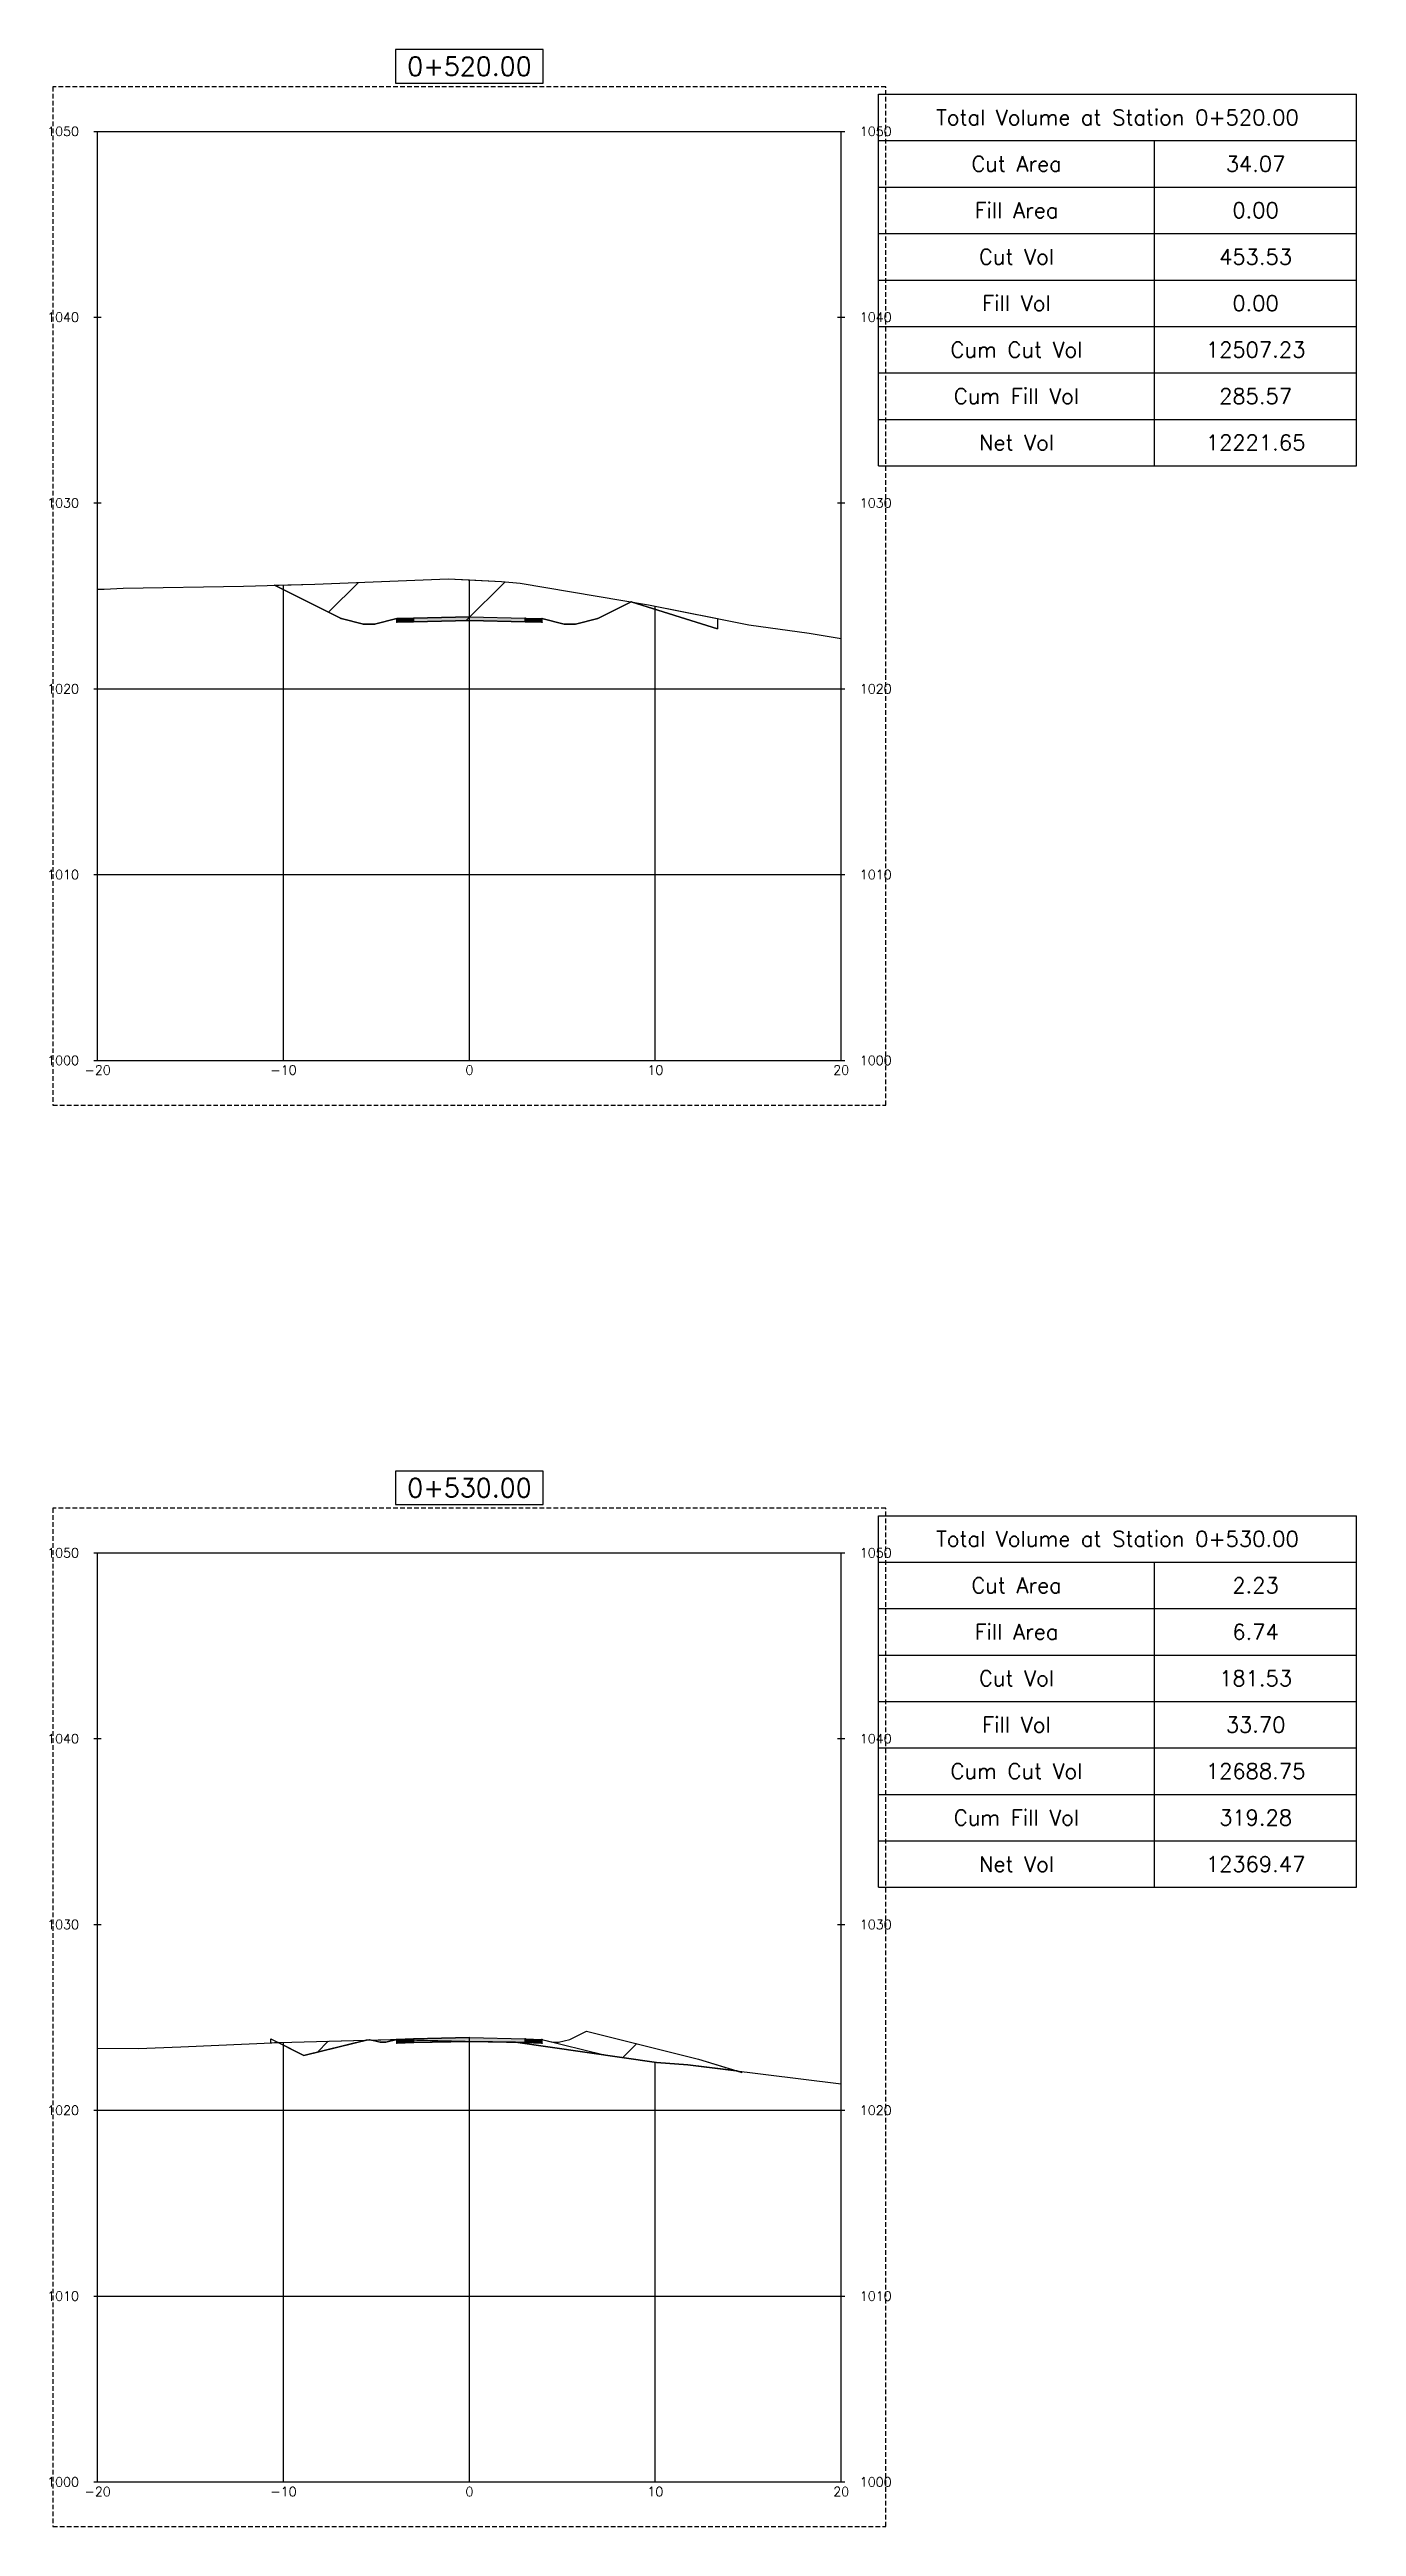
# Model space of a CAD drawing. Header units: metres. Extents: x 517023 to 519141, y 3924953 to 3927827.
# Drawn here: x 518738.4 to 518808.7, y 3925511.7 to 3925645 of the extents above; entities that cross this region are included whole.
import ezdxf

# ---------------------------------------------------------------- set-up
doc = ezdxf.new("R2010")
doc.units = ezdxf.units.M
doc.linetypes.add('DASHED2', pattern=[0.375, 0.25, -0.125])
for name, color, linetype in [('C-ANNO-TABL', 1, 'Continuous'), ('C-ANNO-TABL-TEXT', 150, 'Continuous'), ('C-ANNO-TABL-TITL', 150, 'Continuous'), ('C-ANNO-TABL-TTBL', 5, 'Continuous'), ('C-ROAD-CORR', 5, 'Continuous'), ('C-ROAD-CORR-PATT', 150, 'Continuous'), ('C-ROAD-LINK', 150, 'Continuous'), ('C-ROAD-MARK', 212, 'Continuous'), ('C-ROAD-PROF-TTLB', 5, 'Continuous'), ('C-ROAD-SECT', 7, 'Continuous'), ('C-ROAD-SECT-GRID', 7, 'Continuous'), ('C-ROAD-SECT-TEXT', 92, 'Continuous'), ('C-ROAD-SECT-TICK', 7, 'Continuous'), ('C-ROAD-SECT-TITL', 92, 'Continuous'), ('C-ROAD-SHAP', 32, 'Continuous'), ('C-ROAD-SHAP-PATT', 7, 'Continuous')]:
    doc.layers.add(name, color=color, linetype=linetype)
doc.layers.add('C-ROAD-SECT-BUFR', color=6, linetype='DASHED2', plot=False)
doc.styles.get("Standard").update_dxf_attribs({"font": 'simplex.shx'})

msp = doc.modelspace()

# ---------------------------------------------------------------- texts
at = {"layer": 'C-ANNO-TABL-TEXT', "color": 150, "linetype": 'Continuous', "lineweight": -3, "char_height": 0.833, "attachment_point": 5}
for s, insert in [('34.07', (518803.26, 3925638.89)), ('0.00', (518803.26, 3925636.39)), ('453.53', (518803.26, 3925633.89)), ('0.00', (518803.26, 3925631.39)), ('12507.23', (518803.26, 3925628.89)), ('285.57', (518803.26, 3925626.39)), ('12221.65', (518803.26, 3925623.89)), ('2.23', (518803.26, 3925562.39)), ('6.74', (518803.26, 3925559.89)), ('181.53', (518803.26, 3925557.39)), ('33.70', (518803.26, 3925554.89)), ('12688.75', (518803.26, 3925552.39)), ('319.28', (518803.26, 3925549.89)), ('12369.47', (518803.26, 3925547.39))]:
    msp.add_mtext(s, dxfattribs=dict(at, insert=insert))
at = {"layer": 'C-ANNO-TABL-TITL', "color": 150, "linetype": 'Continuous', "lineweight": -3, "attachment_point": 5}
for s, insert, char_height in [('Total Volume at Station 0+520.00', (518795.83, 3925641.39), 0.8333), ('Cut Area', (518790.4, 3925638.89), 0.833), ('Fill Area', (518790.4, 3925636.39), 0.833), ('Cut Vol', (518790.4, 3925633.89), 0.833), ('Fill Vol', (518790.4, 3925631.39), 0.833), ('Cum Cut Vol', (518790.4, 3925628.89), 0.8333), ('Cum Fill Vol', (518790.4, 3925626.39), 0.8333), ('Net Vol', (518790.4, 3925623.89), 0.833), ('Total Volume at Station 0+530.00', (518795.83, 3925564.89), 0.8333), ('Cut Area', (518790.4, 3925562.39), 0.833), ('Fill Area', (518790.4, 3925559.89), 0.833), ('Cut Vol', (518790.4, 3925557.39), 0.833), ('Fill Vol', (518790.4, 3925554.89), 0.833), ('Cum Cut Vol', (518790.4, 3925552.39), 0.8333), ('Cum Fill Vol', (518790.4, 3925549.89), 0.8333), ('Net Vol', (518790.4, 3925547.39), 0.833)]:
    msp.add_mtext(s, dxfattribs=dict(at, insert=insert, char_height=char_height))
at = {"layer": 'C-ROAD-SECT-TEXT', "color": 92, "linetype": 'Continuous', "lineweight": -3, "char_height": 0.5}
for s, insert, attachment_point in [('1050', (518739.97, 3925640.64), 6), ('1050', (518781.97, 3925640.64), 4), ('1040', (518739.97, 3925630.64), 6), ('1040', (518781.97, 3925630.64), 4), ('1030', (518739.97, 3925620.64), 6), ('1030', (518781.97, 3925620.64), 4), ('1020', (518739.97, 3925610.64), 6), ('1020', (518781.97, 3925610.64), 4), ('1010', (518739.97, 3925600.64), 6), ('1010', (518781.97, 3925600.64), 4), ('1000', (518739.97, 3925590.64), 6), ('{\\C3;-20}', (518740.97, 3925590.37), 2), ('{\\C3;-10}', (518750.97, 3925590.37), 2), ('{\\C3;0}', (518760.97, 3925590.37), 2), ('{\\C3;10}', (518770.97, 3925590.37), 2), ('{\\C3;20}', (518780.97, 3925590.37), 2), ('1000', (518781.97, 3925590.64), 4), ('1050', (518739.97, 3925564.14), 6), ('1050', (518781.97, 3925564.14), 4), ('1040', (518739.97, 3925554.14), 6), ('1040', (518781.97, 3925554.14), 4), ('1030', (518739.97, 3925544.14), 6), ('1030', (518781.97, 3925544.14), 4), ('1020', (518739.97, 3925534.14), 6), ('1020', (518781.97, 3925534.14), 4), ('1010', (518739.97, 3925524.14), 6), ('1010', (518781.97, 3925524.14), 4), ('1000', (518739.97, 3925514.14), 6), ('1000', (518781.97, 3925514.14), 4), ('{\\C3;-20}', (518740.97, 3925513.87), 2), ('{\\C3;-10}', (518750.97, 3925513.87), 2), ('{\\C3;0}', (518760.97, 3925513.87), 2), ('{\\C3;10}', (518770.97, 3925513.87), 2), ('{\\C3;20}', (518780.97, 3925513.87), 2)]:
    msp.add_mtext(s, dxfattribs=dict(at, insert=insert, attachment_point=attachment_point))
at = {"layer": 'C-ROAD-SECT-TITL', "color": 92, "linetype": 'Continuous', "lineweight": -3, "char_height": 1, "attachment_point": 8}
for s, insert in [('0+520.00', (518760.97, 3925643.64)), ('0+530.00', (518760.97, 3925567.14))]:
    msp.add_mtext(s, dxfattribs=dict(at, insert=insert))

# ---------------------------------------------------------------- hatches: boundary and pattern name
at = {"layer": 'C-ROAD-CORR-PATT', "linetype": 'Continuous', "lineweight": -3}
h = msp.add_hatch(dxfattribs=at)
h.set_pattern_fill('ANSI31', color=1, scale=1.75, style=0)
h.set_pattern_definition([(45, (518769.6713, 3925615.3175), (-3.9289, 3.9289), [])])
h.paths.add_polyline_path([(518769.67, 3925615.32), (518770.61, 3925615.16), (518774.31, 3925614.43), (518774.31, 3925613.86)])
h.paths.add_polyline_path([(518750.48, 3925616.21), (518752.65, 3925616.27), (518759.83, 3925616.55), (518762.7, 3925616.42), (518763.7, 3925616.32), (518769.67, 3925615.32), (518767.87, 3925614.42), (518766.67, 3925614.12), (518766.07, 3925614.12), (518764.87, 3925614.42), (518764.87, 3925614.22), (518763.97, 3925614.25), (518760.97, 3925614.31), (518757.97, 3925614.25), (518757.07, 3925614.22), (518757.07, 3925614.42), (518755.87, 3925614.12), (518755.27, 3925614.12), (518754.07, 3925614.42)])
h = msp.add_hatch(dxfattribs=at)
h.set_pattern_fill('ANSI31', color=3, scale=1.75, style=0)
h.set_pattern_definition([(45, (518762.211, 3925537.826), (-3.9289, 3.9289), [])])
h.paths.add_polyline_path([(518762.21, 3925537.83), (518763.97, 3925537.79), (518764.87, 3925537.75), (518764.87, 3925537.85), (518764.87, 3925537.95), (518765.47, 3925537.8), (518765.77, 3925537.8), (518766.37, 3925537.95), (518767.27, 3925538.4), (518773.3, 3925536.9), (518775.35, 3925536.26), (518772.72, 3925536.58), (518771.03, 3925536.72), (518763.45, 3925537.8)])
h.paths.add_polyline_path([(518757.04, 3925537.95), (518757.07, 3925537.95), (518757.07, 3925537.95)])
h.paths.add_polyline_path([(518755.42, 3925537.92), (518755.57, 3925537.95), (518755.69, 3925537.92)])
h.paths.add_polyline_path([(518750.28, 3925537.76), (518750.28, 3925537.98), (518750.68, 3925537.78)])
h = msp.add_hatch(dxfattribs=at)
h.set_pattern_fill('ANSI31', color=1, scale=1.75, style=0)
h.set_pattern_definition([(45, (518775.348, 3925536.255), (-3.9289, 3.9289), [])])
h.paths.add_polyline_path([(518775.35, 3925536.26), (518775.62, 3925536.22), (518775.62, 3925536.17)])
h.paths.add_polyline_path([(518757.07, 3925537.95), (518762.21, 3925537.83), (518760.97, 3925537.85), (518757.97, 3925537.79), (518757.52, 3925537.77), (518757.07, 3925537.75), (518757.07, 3925537.85)])
h.paths.add_polyline_path([(518755.69, 3925537.92), (518756.72, 3925537.95), (518757.04, 3925537.95), (518756.47, 3925537.8), (518756.17, 3925537.8)])
h.paths.add_polyline_path([(518750.68, 3925537.78), (518750.76, 3925537.78), (518750.76, 3925537.78), (518755.42, 3925537.92), (518752.07, 3925537.08)])
at = {"layer": 'C-ROAD-SHAP-PATT', "linetype": 'Continuous', "lineweight": -3}
for points in [[(518757.97, 3925614.45), (518757.07, 3925614.42), (518757.07, 3925614.22), (518757.97, 3925614.25)], [(518760.97, 3925614.51), (518757.97, 3925614.45), (518757.97, 3925614.25), (518760.97, 3925614.31)], [(518760.97, 3925614.51), (518763.97, 3925614.45), (518763.97, 3925614.25), (518760.97, 3925614.31)], [(518763.97, 3925614.45), (518764.87, 3925614.42), (518764.87, 3925614.22), (518763.97, 3925614.25)], [(518757.97, 3925537.99), (518757.07, 3925537.95), (518757.07, 3925537.75), (518757.97, 3925537.79)], [(518760.97, 3925538.05), (518757.97, 3925537.99), (518757.97, 3925537.79), (518760.97, 3925537.85)], [(518760.97, 3925538.05), (518763.97, 3925537.99), (518763.97, 3925537.79), (518760.97, 3925537.85)], [(518763.97, 3925537.99), (518764.87, 3925537.95), (518764.87, 3925537.75), (518763.97, 3925537.79)]]:
    msp.add_hatch(color=7, dxfattribs=at).paths.add_polyline_path(points)

# ---------------------------------------------------------------- linework, layer by layer
at = {"layer": 'C-ANNO-TABL', "color": 1, "linetype": 'Continuous', "lineweight": -3}
for p, q in [((518782.97, 3925640.14), (518808.69, 3925640.14)), ((518797.83, 3925622.64), (518797.83, 3925640.14)), ((518782.97, 3925637.64), (518808.69, 3925637.64)), ((518782.97, 3925635.14), (518808.69, 3925635.14)), ((518782.97, 3925632.64), (518808.69, 3925632.64)), ((518782.97, 3925630.14), (518808.69, 3925630.14)), ((518782.97, 3925627.64), (518808.69, 3925627.64)), ((518782.97, 3925625.14), (518808.69, 3925625.14)), ((518782.97, 3925563.64), (518808.69, 3925563.64)), ((518797.83, 3925546.14), (518797.83, 3925563.64)), ((518782.97, 3925561.14), (518808.69, 3925561.14)), ((518782.97, 3925558.64), (518808.69, 3925558.64)), ((518782.97, 3925556.14), (518808.69, 3925556.14)), ((518782.97, 3925553.64), (518808.69, 3925553.64)), ((518782.97, 3925551.14), (518808.69, 3925551.14)), ((518782.97, 3925548.64), (518808.69, 3925548.64))]:
    msp.add_line(p, q, dxfattribs=at)
at = {"layer": 'C-ANNO-TABL-TTBL', "color": 5, "linetype": 'Continuous', "lineweight": -3}
for p, q in [((518782.97, 3925642.64), (518808.69, 3925642.64)), ((518782.97, 3925622.64), (518782.97, 3925642.64)), ((518808.69, 3925622.64), (518808.69, 3925642.64)), ((518782.97, 3925622.64), (518808.69, 3925622.64)), ((518782.97, 3925566.14), (518808.69, 3925566.14)), ((518782.97, 3925546.14), (518782.97, 3925566.14)), ((518808.69, 3925546.14), (518808.69, 3925566.14)), ((518782.97, 3925546.14), (518808.69, 3925546.14))]:
    msp.add_line(p, q, dxfattribs=at)
at = {"layer": 'C-ROAD-CORR', "color": 1, "linetype": 'Continuous', "lineweight": -3}
for p, q in [((518750.48, 3925616.21), (518752.65, 3925616.27)), ((518754.07, 3925614.42), (518750.48, 3925616.21)), ((518752.65, 3925616.27), (518759.83, 3925616.55)), ((518759.83, 3925616.55), (518762.7, 3925616.42)), ((518762.7, 3925616.42), (518763.7, 3925616.32)), ((518763.7, 3925616.32), (518770.61, 3925615.16)), ((518755.27, 3925614.12), (518754.07, 3925614.42)), ((518757.07, 3925614.42), (518755.87, 3925614.12)), ((518757.07, 3925614.22), (518757.07, 3925614.42)), ((518766.07, 3925614.12), (518764.87, 3925614.42)), ((518764.87, 3925614.42), (518764.87, 3925614.22)), ((518767.87, 3925614.42), (518766.67, 3925614.12)), ((518769.67, 3925615.32), (518767.87, 3925614.42)), ((518774.31, 3925613.86), (518769.67, 3925615.32)), ((518770.61, 3925615.16), (518774.31, 3925614.43)), ((518774.31, 3925614.43), (518774.31, 3925613.86)), ((518755.87, 3925614.12), (518755.27, 3925614.12)), ((518757.97, 3925614.25), (518757.07, 3925614.22)), ((518760.97, 3925614.31), (518757.97, 3925614.25)), ((518763.97, 3925614.25), (518760.97, 3925614.31)), ((518764.87, 3925614.22), (518763.97, 3925614.25)), ((518766.67, 3925614.12), (518766.07, 3925614.12)), ((518750.68, 3925537.78), (518750.76, 3925537.78)), ((518752.07, 3925537.08), (518750.68, 3925537.78)), ((518750.76, 3925537.78), (518755.42, 3925537.92)), ((518750.76, 3925537.78), (518750.76, 3925537.78)), ((518755.42, 3925537.92), (518752.07, 3925537.08)), ((518755.69, 3925537.92), (518756.72, 3925537.95)), ((518756.17, 3925537.8), (518755.69, 3925537.92)), ((518756.47, 3925537.8), (518756.17, 3925537.8)), ((518757.04, 3925537.95), (518756.47, 3925537.8)), ((518756.72, 3925537.95), (518757.04, 3925537.95)), ((518757.07, 3925537.95), (518762.21, 3925537.83)), ((518757.07, 3925537.85), (518757.07, 3925537.95)), ((518757.07, 3925537.75), (518757.07, 3925537.85)), ((518757.07, 3925537.75), (518757.97, 3925537.79)), ((518760.97, 3925537.85), (518757.97, 3925537.79)), ((518762.21, 3925537.83), (518760.97, 3925537.85)), ((518775.35, 3925536.26), (518775.62, 3925536.22)), ((518775.62, 3925536.17), (518775.35, 3925536.26)), ((518775.62, 3925536.22), (518775.62, 3925536.17))]:
    msp.add_line(p, q, dxfattribs=at)
at = {"layer": 'C-ROAD-CORR', "color": 3, "linetype": 'Continuous', "lineweight": -3}
for p, q in [((518766.37, 3925537.95), (518767.27, 3925538.4)), ((518767.27, 3925538.4), (518773.3, 3925536.9)), ((518750.28, 3925537.76), (518750.28, 3925537.98)), ((518750.28, 3925537.98), (518750.68, 3925537.78)), ((518750.68, 3925537.78), (518750.28, 3925537.76)), ((518755.42, 3925537.92), (518755.57, 3925537.95)), ((518755.69, 3925537.92), (518755.42, 3925537.92)), ((518755.57, 3925537.95), (518755.69, 3925537.92)), ((518757.04, 3925537.95), (518757.07, 3925537.95)), ((518757.07, 3925537.95), (518757.04, 3925537.95)), ((518757.07, 3925537.95), (518757.07, 3925537.95)), ((518762.21, 3925537.83), (518763.97, 3925537.79)), ((518763.45, 3925537.8), (518762.21, 3925537.83)), ((518771.03, 3925536.72), (518763.45, 3925537.8)), ((518763.97, 3925537.79), (518764.87, 3925537.75)), ((518764.87, 3925537.85), (518764.87, 3925537.95)), ((518764.87, 3925537.95), (518765.47, 3925537.8)), ((518764.87, 3925537.75), (518764.87, 3925537.85)), ((518765.47, 3925537.8), (518765.77, 3925537.8)), ((518765.77, 3925537.8), (518766.37, 3925537.95)), ((518772.72, 3925536.58), (518771.03, 3925536.72)), ((518775.35, 3925536.26), (518772.72, 3925536.58)), ((518773.3, 3925536.9), (518775.35, 3925536.26))]:
    msp.add_line(p, q, dxfattribs=at)
at = {"layer": 'C-ROAD-LINK', "color": 150, "linetype": 'Continuous', "lineweight": -3}
for p, q in [((518750.48, 3925616.21), (518754.07, 3925614.42)), ((518754.07, 3925614.42), (518755.27, 3925614.12)), ((518755.87, 3925614.12), (518757.07, 3925614.42)), ((518757.07, 3925614.42), (518757.97, 3925614.45)), ((518757.07, 3925614.42), (518757.07, 3925614.22)), ((518757.97, 3925614.45), (518760.97, 3925614.51)), ((518757.97, 3925614.45), (518757.97, 3925614.25)), ((518757.97, 3925614.25), (518757.97, 3925614.45)), ((518760.97, 3925614.51), (518763.97, 3925614.45)), ((518760.97, 3925614.31), (518760.97, 3925614.51)), ((518763.97, 3925614.45), (518763.97, 3925614.25)), ((518763.97, 3925614.45), (518764.87, 3925614.42)), ((518763.97, 3925614.25), (518763.97, 3925614.45)), ((518764.87, 3925614.42), (518764.87, 3925614.22)), ((518764.87, 3925614.42), (518766.07, 3925614.12)), ((518766.67, 3925614.12), (518767.87, 3925614.42)), ((518767.87, 3925614.42), (518769.67, 3925615.32)), ((518755.27, 3925614.12), (518755.87, 3925614.12)), ((518757.07, 3925614.22), (518757.97, 3925614.25)), ((518757.97, 3925614.25), (518760.97, 3925614.31)), ((518760.97, 3925614.31), (518763.97, 3925614.25)), ((518763.97, 3925614.25), (518764.87, 3925614.22)), ((518766.07, 3925614.12), (518766.67, 3925614.12)), ((518757.04, 3925537.95), (518757.07, 3925537.95)), ((518757.07, 3925537.95), (518757.97, 3925537.99)), ((518757.07, 3925537.95), (518757.07, 3925537.75)), ((518757.07, 3925537.75), (518757.97, 3925537.79)), ((518757.97, 3925537.99), (518760.97, 3925538.05)), ((518757.97, 3925537.99), (518757.97, 3925537.79)), ((518757.97, 3925537.79), (518757.97, 3925537.99)), ((518757.97, 3925537.79), (518760.97, 3925537.85)), ((518760.97, 3925538.05), (518763.97, 3925537.99)), ((518760.97, 3925537.85), (518760.97, 3925538.05)), ((518760.97, 3925537.85), (518763.97, 3925537.79)), ((518763.97, 3925537.99), (518763.97, 3925537.79)), ((518763.97, 3925537.99), (518764.87, 3925537.95)), ((518763.97, 3925537.79), (518763.97, 3925537.99)), ((518763.97, 3925537.79), (518764.87, 3925537.75)), ((518764.87, 3925537.95), (518764.87, 3925537.75)), ((518764.87, 3925537.95), (518768.21, 3925537.12))]:
    msp.add_line(p, q, dxfattribs=at)
at = {"layer": 'C-ROAD-MARK', "color": 212, "linetype": 'Continuous', "lineweight": -3}
for centre in [(518750.48, 3925616.21), (518754.07, 3925614.42), (518757.07, 3925614.42), (518757.97, 3925614.45), (518760.97, 3925614.51), (518763.97, 3925614.45), (518764.87, 3925614.42), (518767.87, 3925614.42), (518769.67, 3925615.32), (518755.27, 3925614.12), (518755.87, 3925614.12), (518757.07, 3925614.22), (518757.97, 3925614.25), (518760.97, 3925614.31), (518763.97, 3925614.25), (518764.87, 3925614.22), (518766.07, 3925614.12), (518766.67, 3925614.12), (518757.04, 3925537.95), (518757.07, 3925537.95), (518757.07, 3925537.75), (518757.97, 3925537.99), (518757.97, 3925537.79), (518760.97, 3925538.05), (518760.97, 3925537.85), (518763.97, 3925537.99), (518763.97, 3925537.79), (518764.87, 3925537.95), (518764.87, 3925537.75), (518768.21, 3925537.12)]:
    msp.add_circle(centre, 0.015, dxfattribs=at)
at = {"layer": 'C-ROAD-PROF-TTLB', "color": 5, "linetype": 'Continuous', "lineweight": -3}
for p, q in [((518740.97, 3925590.64), (518740.97, 3925640.64)), ((518740.97, 3925640.64), (518780.97, 3925640.64)), ((518780.97, 3925590.64), (518780.97, 3925640.64)), ((518740.97, 3925590.64), (518780.97, 3925590.64)), ((518740.97, 3925514.14), (518740.97, 3925564.14)), ((518740.97, 3925564.14), (518780.97, 3925564.14)), ((518780.97, 3925514.14), (518780.97, 3925564.14)), ((518740.97, 3925514.14), (518780.97, 3925514.14))]:
    msp.add_line(p, q, dxfattribs=at)
at = {"layer": 'C-ROAD-SECT', "color": 7, "linetype": 'Continuous', "lineweight": -3}
for points in [[(518740.97, 3925616.01), (518741.33, 3925616.01), (518742.35, 3925616.05), (518748.81, 3925616.16), (518752.65, 3925616.27), (518759.83, 3925616.55), (518760.97, 3925616.5), (518762.7, 3925616.42), (518763.7, 3925616.32), (518770.61, 3925615.16), (518776, 3925614.09), (518779.24, 3925613.64), (518780.97, 3925613.34)], [(518750.48, 3925616.21), (518754.07, 3925614.42), (518755.27, 3925614.12), (518755.87, 3925614.12), (518757.07, 3925614.42), (518757.07, 3925614.22), (518757.97, 3925614.25), (518760.97, 3925614.31), (518763.97, 3925614.25), (518764.87, 3925614.22), (518764.87, 3925614.42), (518766.07, 3925614.12), (518766.67, 3925614.12), (518767.87, 3925614.42), (518769.67, 3925615.32), (518774.31, 3925613.86)], [(518750.28, 3925537.98), (518752.07, 3925537.08), (518755.57, 3925537.95), (518756.17, 3925537.8), (518756.47, 3925537.8), (518757.07, 3925537.95), (518757.07, 3925537.85), (518757.07, 3925537.75), (518757.52, 3925537.77), (518757.97, 3925537.79), (518759.47, 3925537.82), (518760.97, 3925537.85), (518762.47, 3925537.82), (518763.97, 3925537.79), (518764.42, 3925537.77), (518764.87, 3925537.75), (518764.87, 3925537.85), (518764.87, 3925537.95), (518765.47, 3925537.8), (518765.77, 3925537.8), (518766.37, 3925537.95), (518767.27, 3925538.4), (518773.3, 3925536.9), (518775.62, 3925536.17)], [(518740.97, 3925537.49), (518743.15, 3925537.47), (518745.45, 3925537.56), (518750.76, 3925537.78), (518750.76, 3925537.78), (518756.72, 3925537.95), (518760.97, 3925537.85), (518763.45, 3925537.8), (518771.03, 3925536.72), (518772.72, 3925536.58), (518780.97, 3925535.56)]]:
    msp.add_lwpolyline(points, dxfattribs=at)
at = {"layer": 'C-ROAD-SECT-BUFR', "color": 6, "linetype": 'DASHED2', "lineweight": -3}
for p, q in [((518783.37, 3925643.04), (518738.57, 3925643.04)), ((518738.57, 3925643.04), (518738.57, 3925588.24)), ((518783.37, 3925588.24), (518783.37, 3925643.04)), ((518738.57, 3925588.24), (518783.37, 3925588.24)), ((518783.37, 3925566.54), (518738.57, 3925566.54)), ((518738.57, 3925566.54), (518738.57, 3925511.74)), ((518783.37, 3925511.74), (518783.37, 3925566.54)), ((518738.57, 3925511.74), (518783.37, 3925511.74))]:
    msp.add_line(p, q, dxfattribs=at)
at = {"layer": 'C-ROAD-SECT-GRID', "color": 7, "linetype": 'Continuous', "lineweight": -3}
for p, q in [((518740.97, 3925590.64), (518740.97, 3925616.01)), ((518750.97, 3925590.64), (518750.97, 3925616.22)), ((518760.97, 3925590.64), (518760.97, 3925616.5)), ((518770.97, 3925590.64), (518770.97, 3925615.09)), ((518780.97, 3925590.64), (518780.97, 3925613.34)), ((518740.97, 3925610.64), (518780.97, 3925610.64)), ((518740.97, 3925600.64), (518780.97, 3925600.64)), ((518740.97, 3925590.64), (518780.97, 3925590.64)), ((518740.97, 3925514.14), (518740.97, 3925537.49)), ((518750.97, 3925514.14), (518750.97, 3925537.79)), ((518760.97, 3925514.14), (518760.97, 3925537.85)), ((518770.97, 3925514.14), (518770.97, 3925536.73)), ((518780.97, 3925514.14), (518780.97, 3925535.56)), ((518740.97, 3925534.14), (518780.97, 3925534.14)), ((518740.97, 3925524.14), (518780.97, 3925524.14)), ((518740.97, 3925514.14), (518780.97, 3925514.14))]:
    msp.add_line(p, q, dxfattribs=at)
at = {"layer": 'C-ROAD-SECT-TICK', "color": 7, "linetype": 'Continuous', "lineweight": -3}
for p, q in [((518740.77, 3925640.64), (518741.17, 3925640.64)), ((518780.77, 3925640.64), (518781.17, 3925640.64)), ((518740.77, 3925630.64), (518741.17, 3925630.64)), ((518780.77, 3925630.64), (518781.17, 3925630.64)), ((518740.77, 3925620.64), (518741.17, 3925620.64)), ((518780.77, 3925620.64), (518781.17, 3925620.64)), ((518740.77, 3925610.64), (518741.17, 3925610.64)), ((518780.77, 3925610.64), (518781.17, 3925610.64)), ((518740.77, 3925600.64), (518741.17, 3925600.64)), ((518780.77, 3925600.64), (518781.17, 3925600.64)), ((518740.77, 3925590.64), (518741.17, 3925590.64)), ((518780.77, 3925590.64), (518781.17, 3925590.64)), ((518740.77, 3925564.14), (518741.17, 3925564.14)), ((518780.77, 3925564.14), (518781.17, 3925564.14)), ((518740.77, 3925554.14), (518741.17, 3925554.14)), ((518780.77, 3925554.14), (518781.17, 3925554.14)), ((518740.77, 3925544.14), (518741.17, 3925544.14)), ((518780.77, 3925544.14), (518781.17, 3925544.14)), ((518740.77, 3925534.14), (518741.17, 3925534.14)), ((518780.77, 3925534.14), (518781.17, 3925534.14)), ((518740.77, 3925524.14), (518741.17, 3925524.14)), ((518780.77, 3925524.14), (518781.17, 3925524.14)), ((518740.77, 3925514.14), (518741.17, 3925514.14)), ((518780.77, 3925514.14), (518781.17, 3925514.14))]:
    msp.add_line(p, q, dxfattribs=at)
at = {"layer": 'C-ROAD-SECT-TITL', "color": 92, "linetype": 'Continuous', "lineweight": -3}
for points in [[(518757, 3925643.24), (518764.94, 3925643.24), (518764.94, 3925645.04), (518757, 3925645.04)], [(518757, 3925566.74), (518764.94, 3925566.74), (518764.94, 3925568.54), (518757, 3925568.54)]]:
    msp.add_3dface(points, dxfattribs=at)
at = {"layer": 'C-ROAD-SHAP', "color": 32, "linetype": 'Continuous', "lineweight": -3}
for p, q in [((518757.97, 3925614.45), (518757.07, 3925614.42)), ((518757.07, 3925614.42), (518757.07, 3925614.22)), ((518760.97, 3925614.51), (518757.97, 3925614.45)), ((518757.97, 3925614.45), (518757.97, 3925614.25)), ((518757.97, 3925614.25), (518757.97, 3925614.45)), ((518760.97, 3925614.51), (518763.97, 3925614.45)), ((518760.97, 3925614.31), (518760.97, 3925614.51)), ((518763.97, 3925614.45), (518763.97, 3925614.25)), ((518763.97, 3925614.45), (518764.87, 3925614.42)), ((518763.97, 3925614.25), (518763.97, 3925614.45)), ((518764.87, 3925614.42), (518764.87, 3925614.22)), ((518757.07, 3925614.22), (518757.97, 3925614.25)), ((518757.97, 3925614.25), (518760.97, 3925614.31)), ((518763.97, 3925614.25), (518760.97, 3925614.31)), ((518764.87, 3925614.22), (518763.97, 3925614.25)), ((518757.97, 3925537.99), (518757.07, 3925537.95)), ((518757.07, 3925537.95), (518757.07, 3925537.75)), ((518757.07, 3925537.75), (518757.97, 3925537.79)), ((518760.97, 3925538.05), (518757.97, 3925537.99)), ((518757.97, 3925537.99), (518757.97, 3925537.79)), ((518757.97, 3925537.79), (518757.97, 3925537.99)), ((518757.97, 3925537.79), (518760.97, 3925537.85)), ((518760.97, 3925538.05), (518763.97, 3925537.99)), ((518760.97, 3925537.85), (518760.97, 3925538.05)), ((518763.97, 3925537.79), (518760.97, 3925537.85)), ((518763.97, 3925537.99), (518763.97, 3925537.79)), ((518763.97, 3925537.99), (518764.87, 3925537.95)), ((518763.97, 3925537.79), (518763.97, 3925537.99)), ((518764.87, 3925537.75), (518763.97, 3925537.79)), ((518764.87, 3925537.95), (518764.87, 3925537.75))]:
    msp.add_line(p, q, dxfattribs=at)

msp.set_redraw_order([(e.dxf.handle, doc.entitydb.next_handle()) for e in msp.query("TEXT MTEXT ATTDEF DIMENSION ARC_DIMENSION")])  # texts and dimensions are drawn at this point

doc.saveas('drawing.dxf')
